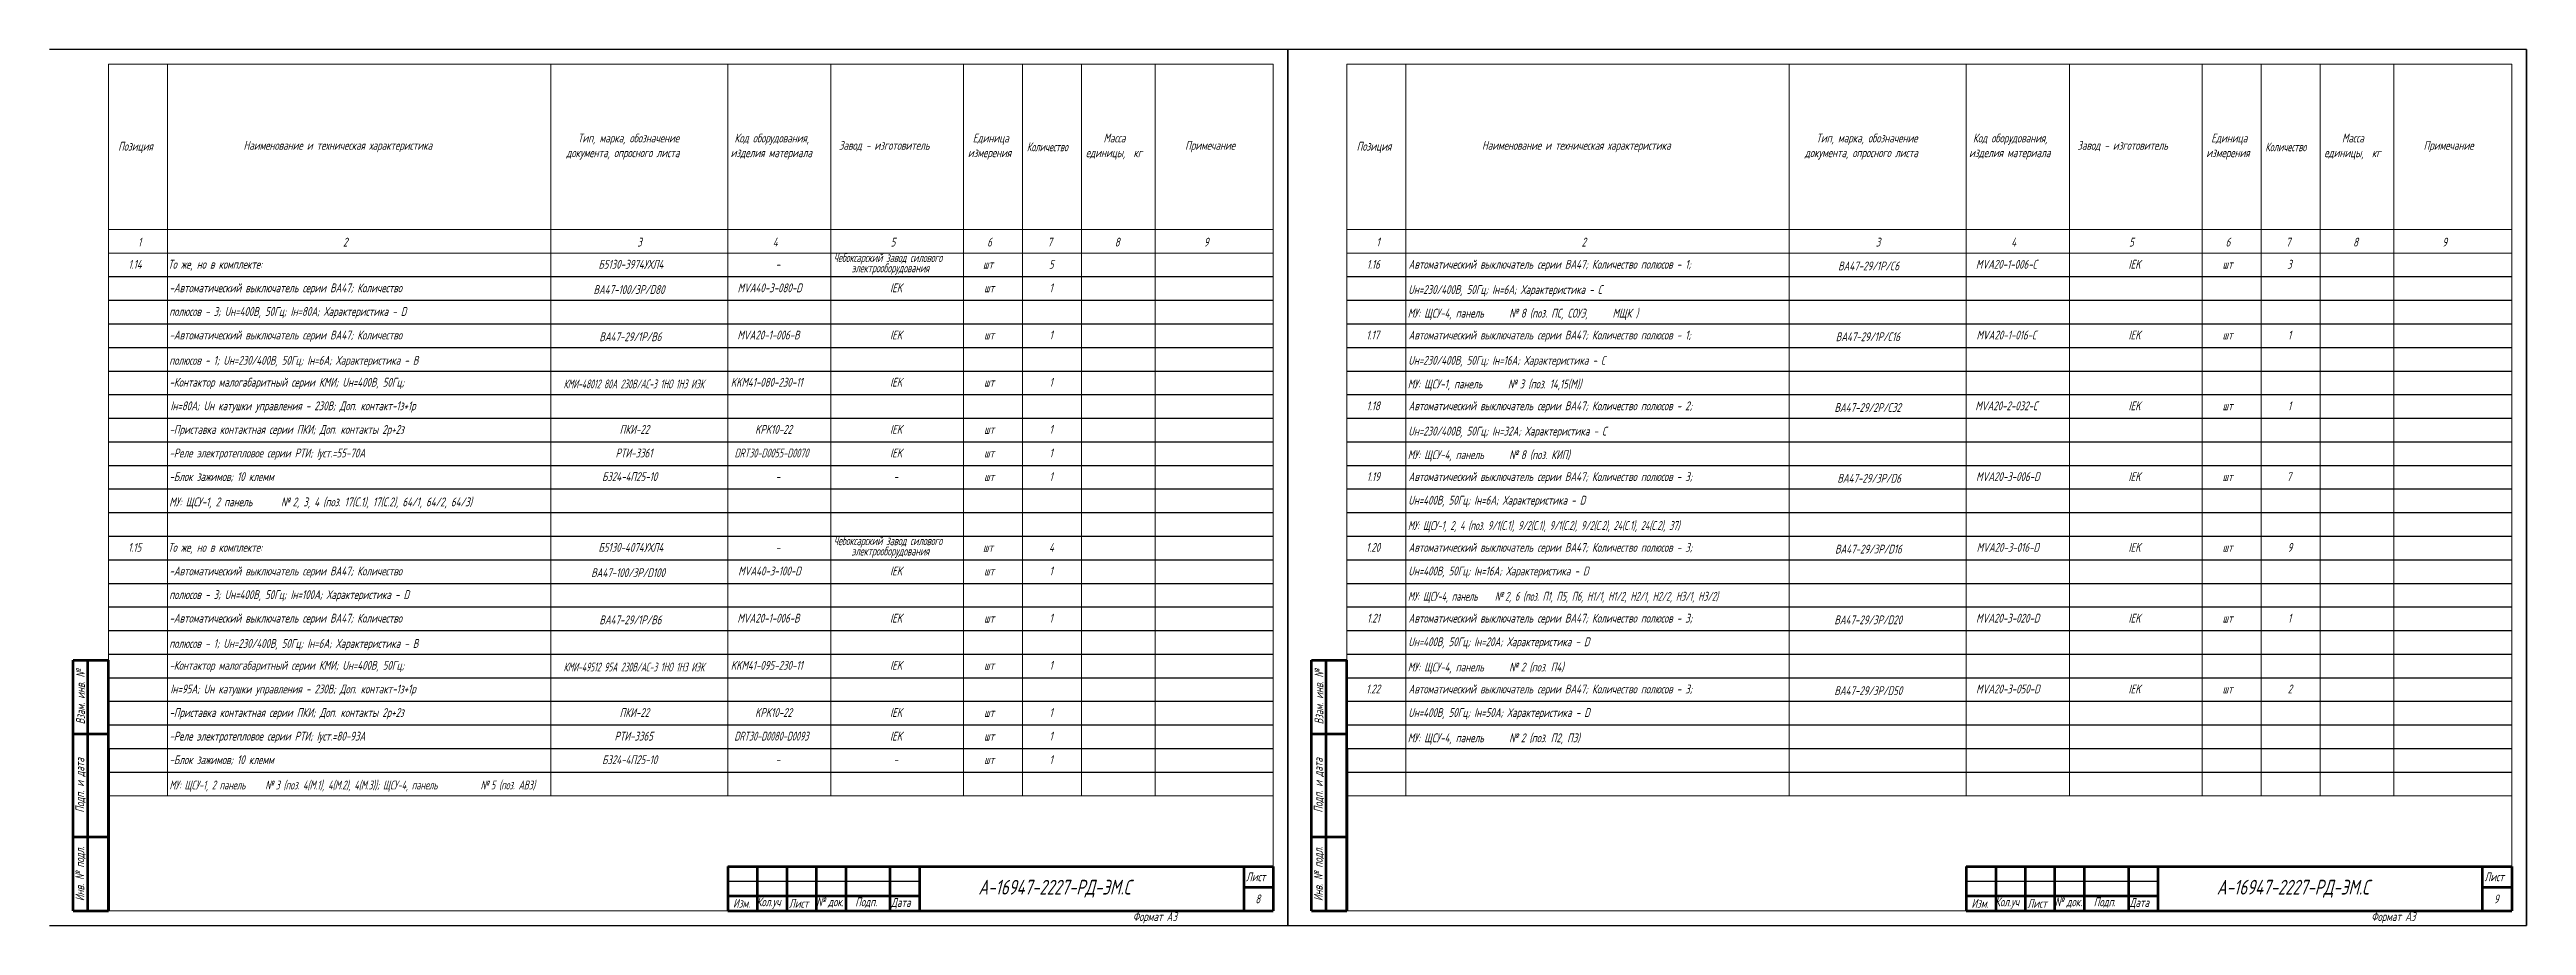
# Model space of a CAD drawing. Header units: millimetres. Extents: x -14296 to 10264, y -13087 to -5602.
# Drawn here: x 5224 to 6064, y -13087 to -12790 of the extents above; entities that cross this region are included whole.
import ezdxf

# ---------------------------------------------------------------- set-up
doc = ezdxf.new("R2010")
doc.units = ezdxf.units.MM
for name, color, linetype, lineweight in [('Рамка толстая', 7, 'Continuous', 15), ('Рамка тонкая', 5, 'Continuous', 25), ('ТаБлица', 253, 'Continuous', 15), ('Текст', 7, 'Continuous', 20), ('Штампы', 252, 'Continuous', 25)]:
    doc.layers.add(name, color=color, linetype=linetype, lineweight=lineweight)
doc.styles.add('Simplex', font='simplex.shx', dxfattribs={"width": 0.7, "oblique": 15})

msp = doc.modelspace()

# ---------------------------------------------------------------- texts
at = {"layer": 'Текст', "color": 18, "true_color": 0x000000, "style": 'Simplex', "oblique": 15}
for s, height, width, p in [('Тип, марка, обозначение', 3, 0.7, (5403.44239, -12821.24064)), ('Код оборудования,', 3, 0.7, (5456.56464, -12821.24064)), ('Единица', 3, 0.7, (5537.36583, -12821.24064)), ('Масса', 3, 0.7, (5581.71583, -12821.24064)), ('Тип, марка, обозначение', 3, 0.7, (5823.44239, -12821.24064)), ('Код оборудования,', 3, 0.7, (5876.56464, -12821.24064)), ('Единица', 3, 0.7, (5957.36583, -12821.24064)), ('Масса', 3, 0.7, (6001.71583, -12821.24064)), ('Позиция', 3, 0.7, (5247.56583, -12824.02636)), ('Наименование и техническая характеристика', 3, 0.7, (5290.06583, -12823.74064)), ('документа, опросного листа', 3, 0.7, (5399.53067, -12826.24064)), ('изделия материала', 3, 0.7, (5455.24669, -12826.24064)), ('Завод - изготовитель', 3, 0.7, (5491.97636, -12823.74064)), ('измерения', 3, 0.7, (5535.69669, -12826.24064)), ('Количество', 3, 0.6, (5555.71611, -12824.24064)), ('единицы,  кг', 3, 0.7, (5575.71583, -12826.24064)), ('Примечание', 3, 0.7, (5609.39239, -12823.74064)), ('Позиция', 3, 0.7, (5667.56583, -12824.02636)), ('Наименование и техническая характеристика', 3, 0.7, (5710.06583, -12823.74064)), ('документа, опросного листа', 3, 0.7, (5819.53067, -12826.24064)), ('изделия материала', 3, 0.7, (5875.24669, -12826.24064)), ('Завод - изготовитель', 3, 0.7, (5911.97636, -12823.74064)), ('измерения', 3, 0.7, (5955.69669, -12826.24064)), ('Количество', 3, 0.6, (5975.71611, -12824.24064)), ('единицы,  кг', 3, 0.7, (5995.71583, -12826.24064)), ('Примечание', 3, 0.7, (6029.39239, -12823.74064)), ('1', 3, 0.7, (5254.26378, -12856.53611)), ('2', 3, 0.7, (5323.82349, -12856.53611)), ('3', 3, 0.7, (5423.59918, -12856.53611)), ('4', 3, 0.7, (5469.55265, -12856.53611)), ('Чебоксарский завод силового', 3, 0.6, (5490.21201, -12861.79889)), ('5', 3, 0.7, (5509.52588, -12856.53611)), ('6', 3, 0.7, (5542.25986, -12856.53611)), ('7', 3, 0.7, (5562.7186, -12856.53611)), ('8', 3, 0.7, (5585.51209, -12856.53611)), ('9', 3, 0.7, (5615.72807, -12856.53611)), ('1', 3, 0.7, (5674.26378, -12856.53611)), ('2', 3, 0.7, (5743.82349, -12856.53611)), ('3', 3, 0.7, (5843.59918, -12856.53611)), ('4', 3, 0.7, (5889.55265, -12856.53611)), ('5', 3, 0.7, (5929.52588, -12856.53611)), ('6', 3, 0.7, (5962.25986, -12856.53611)), ('7', 3, 0.7, (5982.7186, -12856.53611)), ('8', 3, 0.7, (6005.51209, -12856.53611)), ('9', 3, 0.7, (6035.72807, -12856.53611)), ('1.14', 3, 0.7, (5251.03186, -12864.0519)), ('То же, но в комплекте:', 3, 0.7, (5264.48378, -12864.0519)), ('Б5130-3974УХЛ4', 3, 0.7, (5410.43178, -12864.0519)), ('-', 3, 0.7, (5470.53927, -12864.0519)), ('электрооборудования', 3, 0.6, (5496.28852, -12865.29889)), ('шт', 3, 0.7, (5540.842, -12864.0519)), ('5', 3, 0.7, (5563.2053, -12864.0519)), ('1.16', 3, 0.7, (5670.98927, -12864.0519)), ('Автоматический выключатель серии ВА47; Количество полюсов - 1;', 3, 0.7, (5685.18378, -12864.0519)), ('ВА47-29/1Р/С6', 3, 0.7, (5830.83878, -12864.62333)), ('MVA20-1-006-С', 3, 0.7, (5877.57758, -12864.0519)), ('IEK', 3, 0.7, (5929.33186, -12864.0519)), ('шт', 3, 0.7, (5961.2146, -12864.0519)), ('3', 3, 0.7, (5983.1553, -12864.0519)), ('полюсов - 3; Uн=400В, 50Гц; Iн=80А; Характеристика - D', 3, 0.7, (5264.88378, -12880.0519)), ('-Автоматический выключатель серии ВА47; Количество', 3, 0.7, (5264.93927, -12872.0519)), ('ВА47-100/3Р/D80', 3, 0.7, (5408.75878, -12872.62333)), ('MVA40-3-080-D', 3, 0.7, (5457.62755, -12872.0519)), ('IEK', 3, 0.7, (5509.33186, -12872.0519)), ('шт', 3, 0.7, (5541.2146, -12872.0519)), ('1', 3, 0.7, (5563.38186, -12872.0519)), ('Uн=230/400В, 50Гц; Iн=6А; Характеристика - С', 3, 0.7, (5685.06895, -12872.62333)), ('-Автоматический выключатель серии ВА47; Количество', 3, 0.7, (5264.93927, -12888.0519)), ('MVA20-1-006-В', 3, 0.7, (5457.55838, -12888.0519)), ('IEK', 3, 0.7, (5509.33186, -12888.0519)), ('1', 3, 0.7, (5563.38186, -12888.0519)), ('1.17', 3, 0.7, (5670.83186, -12888.0519)), ('МУ: ЩСУ-4, панель ', 3, 0.7, (5684.88378, -12880.62333)), ('Автоматический выключатель серии ВА47; Количество полюсов - 1;', 3, 0.7, (5685.18378, -12888.0519)), ('№', 3, 0.7, (5719.28378, -12880.62333)), ('8 (поз. ПС, СОУЭ, ', 3, 0.7, (5723.23476, -12880.62333)), ('МЩК', 3, 0.7, (5754.33476, -12880.62333)), (')', 3, 0.7, (5762.23861, -12880.62333)), ('MVA20-1-016-С', 3, 0.7, (5877.77758, -12888.0519)), ('IEK', 3, 0.7, (5929.33186, -12888.0519)), ('1', 3, 0.7, (5983.38186, -12888.0519)), ('полюсов - 1; Uн=230/400В, 50Гц; Iн=6А; Характеристика - В', 3, 0.7, (5264.88378, -12896.62333)), ('ВА47-29/1Р/В6', 3, 0.7, (5410.73878, -12888.62333)), ('шт', 3, 0.7, (5541.2146, -12888.0519)), ('Uн=230/400В, 50Гц; Iн=16А; Характеристика - С', 3, 0.7, (5685.06895, -12896.62333)), ('ВА47-29/1Р/С16', 3, 0.7, (5830.03878, -12888.62333)), ('шт', 3, 0.7, (5961.2146, -12888.0519)), ('-Контактор малогабаритный серии КМИ; Uн=400В, 50Гц;', 3, 0.7, (5264.93927, -12904.0519)), ('КМИ-48012 80А 230В/АС-3 1НО 1НЗ ИЭК', 3, 0.5, (5398.59617, -12904.62333)), ('KKM41-080-230-11', 3, 0.7, (5455.33186, -12904.0519)), ('IEK', 3, 0.7, (5509.33186, -12904.0519)), ('шт', 3, 0.7, (5541.2146, -12904.0519)), ('1', 3, 0.7, (5563.38186, -12904.0519)), ('МУ: ЩСУ-1, панель ', 3, 0.7, (5684.88378, -12904.62333)), ('№', 3, 0.7, (5718.88378, -12904.62333)), ('3 (поз. 14,15(М))', 3, 0.7, (5722.83476, -12904.62333)), ('Iн=80А; Uн катушки управления - 230В; Доп. контакт-1з+1р', 3, 0.7, (5265.28378, -12912.0519)), ('1.18', 3, 0.7, (5670.93927, -12912.0519)), ('Автоматический выключатель серии ВА47; Количество полюсов - 2;', 3, 0.7, (5685.18378, -12912.0519)), ('ВА47-29/2Р/С32', 3, 0.7, (5829.60878, -12912.62333)), ('MVA20-2-032-С', 3, 0.7, (5877.37758, -12912.0519)), ('IEK', 3, 0.7, (5929.33186, -12912.0519)), ('шт', 3, 0.7, (5961.2146, -12912.0519)), ('1', 3, 0.7, (5983.38186, -12912.0519)), ('-Приставка контактная серии ПКИ; Доп. контакты 2р+2з', 3, 0.7, (5264.93927, -12920.0519)), ('ПКИ-22', 3, 0.7, (5417.60878, -12920.0519)), ('KPK10-22', 3, 0.7, (5463.55841, -12920.0519)), ('IEK', 3, 0.7, (5509.33186, -12920.0519)), ('шт', 3, 0.7, (5541.2146, -12920.0519)), ('1', 3, 0.7, (5563.38186, -12920.0519)), ('Uн=230/400В, 50Гц; Iн=32А; Характеристика - С', 3, 0.7, (5685.06895, -12920.62333)), ('-Реле электротепловое серии РТИ; Iуст.=55-70А', 3, 0.7, (5264.93927, -12928.0519)), ('РТИ-3361', 3, 0.7, (5416.23178, -12928.0519)), ('DRT30-D0055-D0070', 3, 0.6, (5456.58699, -12928.0519)), ('IEK', 3, 0.7, (5509.33186, -12928.0519)), ('шт', 3, 0.7, (5541.2146, -12928.0519)), ('1', 3, 0.7, (5563.38186, -12928.0519)), ('МУ: ЩСУ-4, панель ', 3, 0.7, (5684.88378, -12928.62333)), ('№', 3, 0.7, (5719.28378, -12928.62333)), ('8 (поз. КИП)', 3, 0.7, (5723.23476, -12928.62333)), ('-Блок зажимов; 10 клемм', 3, 0.7, (5264.93927, -12936.0519)), ('БЗ24-4П25-10', 3, 0.7, (5411.65878, -12936.0519)), ('-', 3, 0.7, (5470.53927, -12936.0519)), ('-', 3, 0.7, (5510.53927, -12936.0519)), ('шт', 3, 0.7, (5541.2146, -12936.0519)), ('1', 3, 0.7, (5563.38186, -12936.0519)), ('1.19', 3, 0.7, (5670.98927, -12936.0519)), ('Автоматический выключатель серии ВА47; Количество полюсов - 3;', 3, 0.7, (5685.18378, -12936.0519)), ('ВА47-29/3Р/D6', 3, 0.7, (5830.58878, -12936.62333)), ('MVA20-3-006-D', 3, 0.7, (5877.62755, -12936.0519)), ('IEK', 3, 0.7, (5929.33186, -12936.0519)), ('шт', 3, 0.7, (5961.2146, -12936.0519)), ('7', 3, 0.7, (5982.98186, -12936.0519)), ('МУ: ЩСУ-1, 2 панель ', 3, 0.7, (5264.88378, -12944.62333)), ('№', 3, 0.7, (5302.78378, -12944.62333)), ('2, 3, 4 (поз. 17(С.1), 17(С.2), 64/1, 64/2, 64/3)', 3, 0.7, (5306.73476, -12944.62333)), ('Uн=400В, 50Гц; Iн=6А; Характеристика - D', 3, 0.7, (5685.06895, -12944.0519)), ('МУ: ЩСУ-1, 2, 4 (поз. 9/1(С.1), 9/2(С.1), 9/1(С.2), 9/2(С.2), 24(С.1), 24(С.2), 37)', 3, 0.6, (5684.94092, -12952.62333)), ('1.15', 3, 0.7, (5250.93186, -12960.0519)), ('То же, но в комплекте:', 3, 0.7, (5264.48378, -12960.0519)), ('Б5130-4074УХЛ4', 3, 0.7, (5410.43178, -12960.0519)), ('-', 3, 0.7, (5470.53927, -12960.0519)), ('Чебоксарский завод силового', 3, 0.6, (5490.21201, -12957.79889)), ('электрооборудования', 3, 0.6, (5496.28852, -12961.29889)), ('шт', 3, 0.7, (5540.842, -12960.0519)), ('4', 3, 0.7, (5563.24788, -12960.0519)), ('1.20', 3, 0.7, (5670.75841, -12960.0519)), ('Автоматический выключатель серии ВА47; Количество полюсов - 3;', 3, 0.7, (5685.18378, -12960.0519)), ('ВА47-29/3Р/D16', 3, 0.7, (5829.78878, -12960.62333)), ('MVA20-3-016-D', 3, 0.7, (5877.82755, -12960.0519)), ('IEK', 3, 0.7, (5929.33186, -12960.0519)), ('шт', 3, 0.7, (5961.2146, -12960.0519)), ('9', 3, 0.7, (5983.23186, -12960.0519)), ('-Автоматический выключатель серии ВА47; Количество', 3, 0.7, (5264.93927, -12968.0519)), ('ВА47-100/3Р/D100', 3, 0.7, (5407.95878, -12968.62333)), ('MVA40-3-100-D', 3, 0.7, (5457.82755, -12968.0519)), ('IEK', 3, 0.7, (5509.33186, -12968.0519)), ('шт', 3, 0.7, (5541.2146, -12968.0519)), ('1', 3, 0.7, (5563.38186, -12968.0519)), ('Uн=400В, 50Гц; Iн=16А; Характеристика - D', 3, 0.7, (5685.06895, -12968.0519)), ('полюсов - 3; Uн=400В, 50Гц; Iн=100А; Характеристика - D', 3, 0.7, (5264.88378, -12976.0519)), ('МУ: ЩСУ-4, панель ', 3, 0.6, (5684.94092, -12976.62333)), ('№', 3, 0.6, (5714.42664, -12976.62333)), ('2, 6 (поз. П1, П5, П6, Н1/1, Н1/2, Н2/1, Н2/2, Н3/1, Н3/2)', 3, 0.6, (5717.92803, -12976.62333)), ('-Автоматический выключатель серии ВА47; Количество', 3, 0.7, (5264.93927, -12984.0519)), ('ВА47-29/1Р/В6', 3, 0.7, (5410.73878, -12984.62333)), ('MVA20-1-006-В', 3, 0.7, (5457.55838, -12984.0519)), ('IEK', 3, 0.7, (5509.33186, -12984.0519)), ('шт', 3, 0.7, (5541.2146, -12984.0519)), ('1', 3, 0.7, (5563.38186, -12984.0519)), ('1.21', 3, 0.7, (5671.08186, -12984.0519)), ('Автоматический выключатель серии ВА47; Количество полюсов - 3;', 3, 0.7, (5685.18378, -12984.0519)), ('ВА47-29/3Р/D20', 3, 0.7, (5829.55878, -12984.62333)), ('MVA20-3-020-D', 3, 0.7, (5877.62755, -12984.0519)), ('IEK', 3, 0.7, (5929.33186, -12984.0519)), ('шт', 3, 0.7, (5961.2146, -12984.0519)), ('1', 3, 0.7, (5983.38186, -12984.0519)), ('полюсов - 1; Uн=230/400В, 50Гц; Iн=6А; Характеристика - В', 3, 0.7, (5264.88378, -12992.62333)), ('Uн=400В, 50Гц; Iн=20А; Характеристика - D', 3, 0.7, (5685.06895, -12992.0519)), ('-Контактор малогабаритный серии КМИ; Uн=400В, 50Гц;', 3, 0.7, (5264.93927, -13000.0519)), ('КМИ-49512 95А 230В/АС-3 1НО 1НЗ ИЭК', 3, 0.5, (5398.59617, -13000.62333)), ('KKM41-095-230-11', 3, 0.7, (5455.33186, -13000.0519)), ('IEK', 3, 0.7, (5509.33186, -13000.0519)), ('шт', 3, 0.7, (5541.2146, -13000.0519)), ('1', 3, 0.7, (5563.38186, -13000.0519)), ('МУ: ЩСУ-4, панель ', 3, 0.7, (5684.88378, -13000.62333)), ('№', 3, 0.7, (5719.28378, -13000.62333)), ('2 (поз. П4)', 3, 0.7, (5723.23476, -13000.62333)), ('Iн=95А; Uн катушки управления - 230В; Доп. контакт-1з+1р', 3, 0.7, (5265.28378, -13008.0519)), ('1.22', 3, 0.7, (5670.75841, -13008.0519)), ('Автоматический выключатель серии ВА47; Количество полюсов - 3;', 3, 0.7, (5685.18378, -13008.0519)), ('ВА47-29/3Р/D50', 3, 0.7, (5829.55878, -13008.62333)), ('MVA20-3-050-D', 3, 0.7, (5877.62755, -13008.0519)), ('IEK', 3, 0.7, (5929.33186, -13008.0519)), ('шт', 3, 0.7, (5961.2146, -13008.0519)), ('2', 3, 0.7, (5983.30841, -13008.0519)), ('-Приставка контактная серии ПКИ; Доп. контакты 2р+2з', 3, 0.7, (5264.93927, -13016.0519)), ('ПКИ-22', 3, 0.7, (5417.60878, -13016.0519)), ('KPK10-22', 3, 0.7, (5463.55841, -13016.0519)), ('IEK', 3, 0.7, (5509.33186, -13016.0519)), ('шт', 3, 0.7, (5541.2146, -13016.0519)), ('1', 3, 0.7, (5563.38186, -13016.0519)), ('Uн=400В, 50Гц; Iн=50А; Характеристика - D', 3, 0.7, (5685.06895, -13016.0519)), ('-Реле электротепловое серии РТИ; Iуст.=80-93А', 3, 0.7, (5264.93927, -13024.0519)), ('РТИ-3365', 3, 0.7, (5415.88178, -13024.0519)), ('DRT30-D0080-D0093', 3, 0.6, (5456.51043, -13024.0519)), ('IEK', 3, 0.7, (5509.33186, -13024.0519)), ('шт', 3, 0.7, (5541.2146, -13024.0519)), ('1', 3, 0.7, (5563.38186, -13024.0519)), ('МУ: ЩСУ-4, панель ', 3, 0.7, (5684.88378, -13024.62333)), ('№', 3, 0.7, (5719.28378, -13024.62333)), ('2 (поз. П2, П3)', 3, 0.7, (5723.23476, -13024.62333)), ('-Блок зажимов; 10 клемм', 3, 0.7, (5264.93927, -13032.0519)), ('БЗ24-4П25-10', 3, 0.7, (5411.65878, -13032.0519)), ('-', 3, 0.7, (5470.53927, -13032.0519)), ('-', 3, 0.7, (5510.53927, -13032.0519)), ('шт', 3, 0.7, (5541.2146, -13032.0519)), ('1', 3, 0.7, (5563.38186, -13032.0519)), ('МУ: ЩСУ-1, 2 панель ', 3, 0.6, (5264.94092, -13040.62333)), ('№', 3, 0.6, (5297.42664, -13040.62333)), ('3 (поз. 4(М.1), 4(М.2), 4(М.3)); ЩСУ-4, панель ', 3, 0.6, (5300.92803, -13040.62333)), ('№', 3, 0.6, (5370.44232, -13040.62333)), ('5 (поз. АВ3)', 3, 0.6, (5373.94371, -13040.62333)), ('Изм.', 3, 0.7, (5456.06464, -13080.74064)), ('Кол.уч', 3, 0.7, (5464.06583, -13080.24064)), ('Лист', 3, 0.7, (5475.03378, -13080.74064)), ('№', 3, 0.7, (5484.32574, -13080.24064)), ('док.', 3, 0.7, (5488.27673, -13080.24064)), ('Подп.', 3, 0.7, (5497.51464, -13080.24064)), ('Дата', 3, 0.7, (5509.69239, -13080.45493)), ('А-16947-2227-РД-ЭМ.С', 5, 0.7, (5539.2734, -13076.26445)), ('Изм.', 3, 0.7, (5876.06464, -13080.74064)), ('Кол.уч', 3, 0.7, (5884.06583, -13080.24064)), ('Лист', 3, 0.7, (5895.03378, -13080.74064)), ('№', 3, 0.7, (5904.32574, -13080.24064)), ('док.', 3, 0.7, (5908.27673, -13080.24064)), ('Подп.', 3, 0.7, (5917.51464, -13080.24064)), ('Дата', 3, 0.7, (5929.69239, -13080.45493)), ('А-16947-2227-РД-ЭМ.С', 5, 0.7, (5959.2734, -13076.26445)), ('Формат А3', 3, 0.7, (5591.63927, -13085.24064)), ('Формат А3', 3, 0.7, (6011.63927, -13085.24064))]:
    msp.add_text(s, height=height, dxfattribs=dict(at, width=width)).set_placement(p)
at = {"layer": 'Штампы', "color": 18, "true_color": 0x000000, "style": 'Simplex', "oblique": 15, "width": 0.7}
for s, p in [('Лист', (5630.03378, -13071.74064)), ('Лист', (6050.03378, -13071.74064)), ('8', (5633.21272, -13079.24064)), ('9', (6053.23186, -13079.24064))]:
    msp.add_text(s, height=3, dxfattribs=at).set_placement(p)
at = {"layer": 'Штампы', "color": 18, "true_color": 0x000000, "char_height": 3, "attachment_point": 5, "rotation": 90, "style": 'Simplex'}
for s, insert, width in [('Взам. инв. {\\Fgost|c204;№}', (5234.78378, -13009.24064), 25), ('Взам. инв. {\\Fgost|c204;№}', (5654.78378, -13009.24064), 25), ('Подп. и дата', (5234.78378, -13039.24064), 35), ('Подп. и дата', (5654.78378, -13039.24064), 35), ('Инв. {\\Fgost|c204;№} подл.', (5234.78378, -13069.24064), 25), ('Инв. {\\Fgost|c204;№} подл.', (5654.78378, -13069.24064), 25)]:
    msp.add_mtext(s, dxfattribs=dict(at, insert=insert, width=width))

# ---------------------------------------------------------------- linework, layer by layer
at = {"layer": 'Рамка толстая', "color": 18, "true_color": 0x000000}
for p, q in [((5244.28378, -12794.74064), (5244.28378, -13081.74064)), ((5639.28378, -12794.74064), (5244.28378, -12794.74064)), ((5639.28378, -13081.74064), (5639.28378, -12794.74064)), ((5664.28378, -12794.74064), (5664.28378, -13081.74064)), ((6059.28378, -12794.74064), (5664.28378, -12794.74064)), ((6059.28378, -13081.74064), (6059.28378, -12794.74064)), ((5244.28378, -13081.74064), (5639.28378, -13081.74064)), ((5664.28378, -13081.74064), (6059.28378, -13081.74064))]:
    msp.add_line(p, q, dxfattribs=at)
at = {"layer": 'Рамка тонкая', "color": 18, "true_color": 0x000000}
for p, q in [((5644.28378, -12789.74064), (5224.28378, -12789.74064)), ((5644.28378, -12789.74064), (5644.28378, -13086.74064)), ((6064.28378, -12789.74064), (5644.28378, -12789.74064)), ((5644.28378, -13086.74064), (5644.28378, -12789.74064)), ((6064.28378, -12789.74064), (6064.28378, -13086.74064)), ((6064.28378, -13086.74064), (6064.28378, -12789.74064)), ((5244.28378, -12866.74064), (5639.28378, -12866.74064)), ((5664.28378, -12866.74064), (6059.28378, -12866.74064)), ((5244.28378, -12874.74064), (5639.28378, -12874.74064)), ((5664.28378, -12874.74064), (6059.28378, -12874.74064)), ((5244.28378, -12882.74064), (5639.28378, -12882.74064)), ((5664.28378, -12882.74064), (6059.28378, -12882.74064)), ((5244.28378, -12890.74064), (5639.28378, -12890.74064)), ((5664.28378, -12890.74064), (6059.28378, -12890.74064)), ((5244.28378, -12898.74064), (5639.28378, -12898.74064)), ((5664.28378, -12898.74064), (6059.28378, -12898.74064)), ((5244.28378, -12906.74064), (5639.28378, -12906.74064)), ((5664.28378, -12906.74064), (6059.28378, -12906.74064)), ((5244.28378, -12914.74064), (5639.28378, -12914.74064)), ((5664.28378, -12914.74064), (6059.28378, -12914.74064)), ((5244.28378, -12922.74064), (5639.28378, -12922.74064)), ((5664.28378, -12922.74064), (6059.28378, -12922.74064)), ((5244.28378, -12930.74064), (5639.28378, -12930.74064)), ((5664.28378, -12930.74064), (6059.28378, -12930.74064)), ((5244.28378, -12938.74064), (5639.28378, -12938.74064)), ((5664.28378, -12938.74064), (6059.28378, -12938.74064)), ((5244.28378, -12946.74064), (5639.28378, -12946.74064)), ((5664.28378, -12946.74064), (6059.28378, -12946.74064)), ((5244.28378, -12954.74064), (5639.28378, -12954.74064)), ((5664.28378, -12954.74064), (6059.28378, -12954.74064)), ((5244.28378, -12962.74064), (5639.28378, -12962.74064)), ((5664.28378, -12962.74064), (6059.28378, -12962.74064)), ((5244.28378, -12970.74064), (5639.28378, -12970.74064)), ((5664.28378, -12970.74064), (6059.28378, -12970.74064)), ((5244.28378, -12978.74064), (5639.28378, -12978.74064)), ((5664.28378, -12978.74064), (6059.28378, -12978.74064)), ((5244.28378, -12986.74064), (5639.28378, -12986.74064)), ((5244.28378, -12994.74064), (5639.28378, -12994.74064)), ((5664.28378, -12986.74064), (6059.28378, -12986.74064)), ((5664.28378, -12994.74064), (6059.28378, -12994.74064)), ((5244.28378, -13002.74064), (5639.28378, -13002.74064)), ((5664.28378, -13002.74064), (6059.28378, -13002.74064)), ((5244.28378, -13010.74064), (5639.28378, -13010.74064)), ((5664.28378, -13010.74064), (6059.28378, -13010.74064)), ((5244.28378, -13018.74064), (5639.28378, -13018.74064)), ((5664.28378, -13018.74064), (6059.28378, -13018.74064)), ((5244.28378, -13026.74064), (5639.28378, -13026.74064)), ((5664.28378, -13026.74064), (6059.28378, -13026.74064)), ((5244.28378, -13034.74064), (5639.28378, -13034.74064)), ((5664.28378, -13034.74064), (6059.28378, -13034.74064)), ((5224.28378, -13086.74064), (5644.28378, -13086.74064)), ((5644.28378, -13086.74064), (6064.28378, -13086.74064))]:
    msp.add_line(p, q, dxfattribs=at)
at = {"layer": 'ТаБлица', "color": 18, "true_color": 0x000000}
for p, q in [((5264.28378, -12794.74064), (5264.28378, -13042.74064)), ((5394.28378, -12794.74064), (5394.28378, -13042.74064)), ((5454.28378, -12794.74064), (5454.28378, -13042.74064)), ((5489.28378, -12794.74064), (5489.28378, -13042.74064)), ((5534.28378, -12794.74064), (5534.28378, -13042.74064)), ((5554.28378, -12794.74064), (5554.28378, -13042.74064)), ((5574.28378, -12794.74064), (5574.28378, -13042.74064)), ((5599.28378, -12794.74064), (5599.28378, -13042.74064)), ((5684.28378, -12794.74064), (5684.28378, -13042.74064)), ((5814.28378, -12794.74064), (5814.28378, -13042.74064)), ((5874.28378, -12794.74064), (5874.28378, -13042.74064)), ((5909.28378, -12794.74064), (5909.28378, -13042.74064)), ((5954.28378, -12794.74064), (5954.28378, -13042.74064)), ((5974.28378, -12794.74064), (5974.28378, -13042.74064)), ((5994.28378, -12794.74064), (5994.28378, -13042.74064)), ((6019.28378, -12794.74064), (6019.28378, -13042.74064)), ((5244.28378, -12850.74064), (5639.28378, -12850.74064)), ((5664.28378, -12850.74064), (6059.28378, -12850.74064)), ((5244.28378, -12858.74064), (5639.28378, -12858.74064)), ((5664.28378, -12858.74064), (6059.28378, -12858.74064)), ((5244.28378, -13042.74064), (5639.28378, -13042.74064)), ((5664.28378, -13042.74064), (6059.28378, -13042.74064))]:
    msp.add_line(p, q, dxfattribs=at)
at = {"layer": 'Штампы', "color": 18, "lineweight": 60, "true_color": 0x000000}
for p, q in [((5232.28378, -13081.74064), (5232.28378, -12996.74064)), ((5232.28378, -12996.74064), (5244.28378, -12996.74064)), ((5237.28378, -13081.74064), (5237.28378, -12996.74064)), ((5244.28378, -13081.74064), (5244.28378, -12996.74064)), ((5652.28378, -13081.74064), (5652.28378, -12996.74064)), ((5652.28378, -12996.74064), (5664.28378, -12996.74064)), ((5657.28378, -13081.74064), (5657.28378, -12996.74064)), ((5664.28378, -13081.74064), (5664.28378, -12996.74064)), ((5232.28378, -13021.74064), (5244.28378, -13021.74064)), ((5244.28378, -13026.74064), (5244.28378, -13081.74064)), ((5652.28378, -13021.74064), (5664.28378, -13021.74064)), ((5664.28378, -13026.74064), (5664.28378, -13081.74064)), ((5232.28378, -13056.74064), (5244.28378, -13056.74064)), ((5652.28378, -13056.74064), (5664.28378, -13056.74064)), ((5454.28378, -13066.74064), (5639.28378, -13066.74064)), ((5454.28378, -13066.74064), (5454.28378, -13081.74064)), ((5464.28378, -13066.74064), (5464.28378, -13081.74064)), ((5474.28378, -13066.74064), (5474.28378, -13081.74064)), ((5484.28378, -13066.74064), (5484.28378, -13081.74064)), ((5494.28378, -13066.74064), (5494.28378, -13081.74064)), ((5509.28378, -13066.74064), (5509.28378, -13081.74064)), ((5519.28378, -13066.74064), (5519.28378, -13081.74064)), ((5629.28378, -13066.74064), (5639.28378, -13066.74064)), ((5629.28378, -13066.74064), (5629.28378, -13081.74064)), ((5639.28378, -13066.74064), (5639.28378, -13081.74064)), ((5639.28378, -13066.74064), (5639.28378, -13081.74064)), ((5874.28378, -13066.74064), (6059.28378, -13066.74064)), ((5874.28378, -13066.74064), (5874.28378, -13081.74064)), ((5884.28378, -13066.74064), (5884.28378, -13081.74064)), ((5894.28378, -13066.74064), (5894.28378, -13081.74064)), ((5904.28378, -13066.74064), (5904.28378, -13081.74064)), ((5914.28378, -13066.74064), (5914.28378, -13081.74064)), ((5929.28378, -13066.74064), (5929.28378, -13081.74064)), ((5939.28378, -13066.74064), (5939.28378, -13081.74064)), ((6049.28378, -13066.74064), (6059.28378, -13066.74064)), ((6049.28378, -13066.74064), (6049.28378, -13081.74064)), ((6059.28378, -13066.74064), (6059.28378, -13081.74064)), ((6059.28378, -13066.74064), (6059.28378, -13081.74064)), ((5454.28378, -13076.74064), (5519.28378, -13076.74064)), ((5629.28378, -13073.74064), (5639.28378, -13073.74064)), ((5874.28378, -13076.74064), (5939.28378, -13076.74064)), ((6049.28378, -13073.74064), (6059.28378, -13073.74064)), ((5232.28378, -13081.74064), (5244.28378, -13081.74064)), ((5454.28378, -13081.74064), (5639.28378, -13081.74064)), ((5629.28378, -13081.74064), (5639.28378, -13081.74064)), ((5652.28378, -13081.74064), (5664.28378, -13081.74064)), ((5874.28378, -13081.74064), (6059.28378, -13081.74064)), ((6049.28378, -13081.74064), (6059.28378, -13081.74064))]:
    msp.add_line(p, q, dxfattribs=at)
at = {"layer": 'Штампы', "color": 18, "true_color": 0x000000}
for p, q in [((5454.28378, -13071.74064), (5519.28378, -13071.74064)), ((5874.28378, -13071.74064), (5939.28378, -13071.74064))]:
    msp.add_line(p, q, dxfattribs=at)

msp.set_redraw_order([(e.dxf.handle, doc.entitydb.next_handle()) for e in msp.query("TEXT MTEXT ATTDEF DIMENSION ARC_DIMENSION")])  # texts and dimensions are drawn at this point

doc.saveas('drawing.dxf')
